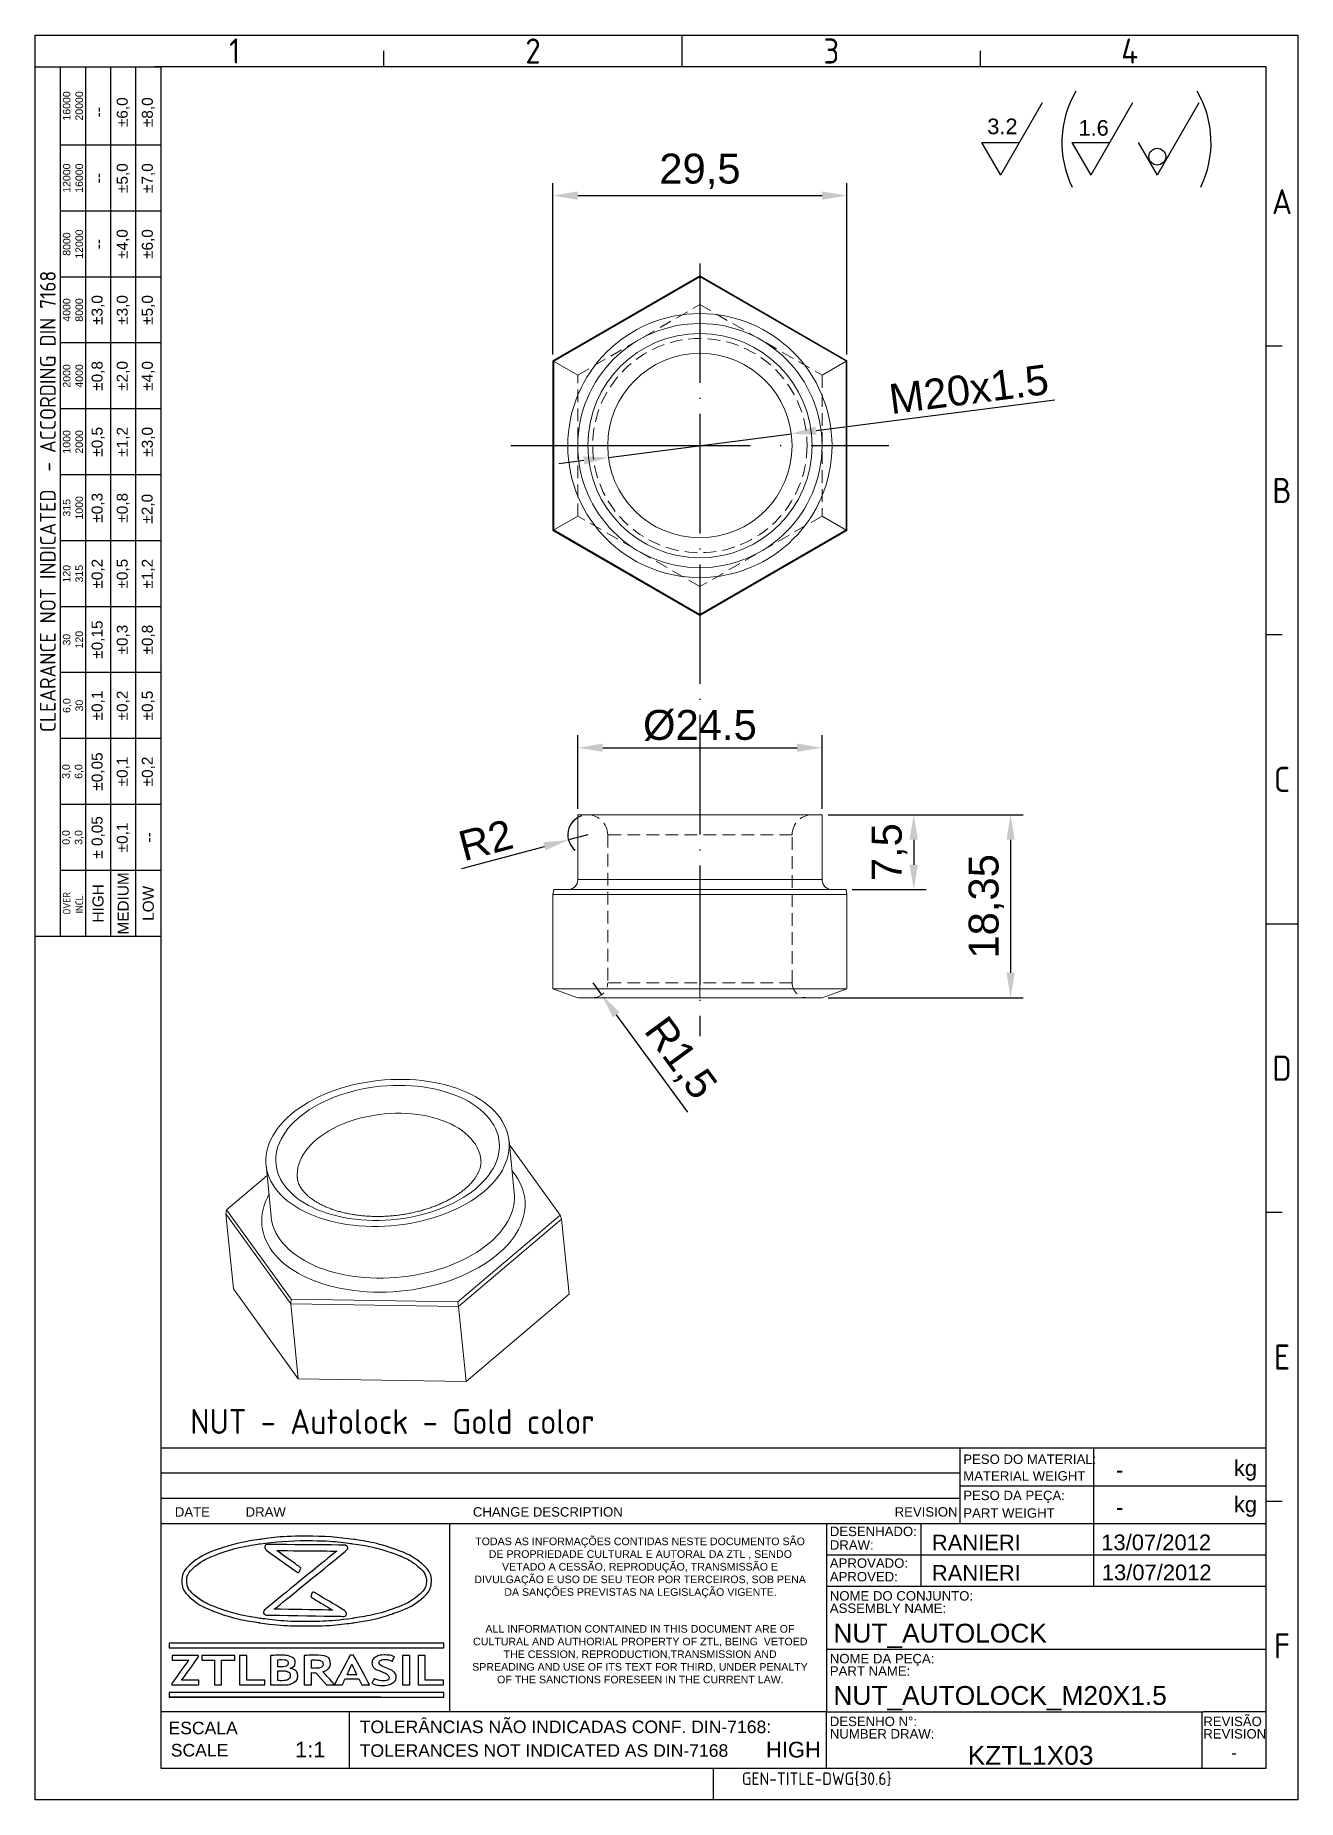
# Model space of a CAD drawing. Header units: millimetres. Extents: x 4860 to 4986, y 1327 to 1504.
import ezdxf
from ezdxf.enums import TextEntityAlignment as Align

# ---------------------------------------------------------------- set-up
doc = ezdxf.new("R2010")
doc.units = ezdxf.units.MM
for name, pattern in [('ACAD_ISO02W100', [15, 12, -3]), ('ACAD_ISO04W100', [30, 24, -3, 0, -3]), ('HIDDEN', [1.905, 1.27, -0.635])]:
    doc.linetypes.add(name, pattern=pattern)
for name, color, linetype, lineweight in [('AM_4', 1, 'ACAD_ISO04W100', 25), ('AM_5', 3, 'Continuous', 25), ('AM_8', 40, 'ACAD_ISO02W100', 35)]:
    doc.layers.add(name, color=color, linetype=linetype, lineweight=lineweight)
doc.layers.add('Camada 1', color=7, linetype='Continuous')
doc.styles.add('ACISOTS', font='isocp.shx', dxfattribs={"height": 1})
doc.styles.get("Standard").update_dxf_attribs({"font": 'arial.ttf'})
doc.dimstyles.new('ISO-25', dxfattribs={"dimtxt": 3, "dimasz": 2.5, "dimexe": 1.25, "dimexo": 0.625, "dimtad": 1, "dimtxsty": 'Standard', "dimcen": 2.5, "dimadec": 0, "dimazin": 0, "dimtfac": 1, "dimtmove": 0, "dimatfit": 3, "dimfxl": 1, "dimarcsym": 0})

msp = doc.modelspace()

# ---------------------------------------------------------------- texts
at = {"color": 135, "lineweight": 25, "style": 'ACISOTS'}
for s, p in [('1', (4879.584, 1502.891)), ('2', (4909.509, 1502.891)), ('3', (4939.434, 1502.891)), ('4', (4969.359, 1502.891)), ('A', (4984.637, 1487.771)), ('B', (4984.637, 1458.791)), ('C', (4984.637, 1429.811)), ('D', (4984.637, 1400.831)), ('E', (4984.637, 1371.851)), ('F', (4984.637, 1342.871))]:
    msp.add_text(s, height=2.52, dxfattribs=at).set_placement(p, align=Align.MIDDLE)
for s, height, p in [('PESO DO MATERIAL:', 0.945, (4952.665, 1361.127)), ('kg', 1.575, (4979.806, 1359.919)), ('MATERIAL WEIGHT', 0.945, (4952.665, 1359.453)), ('PESO DA PEÇA:', 0.945, (4952.665, 1357.495)), ('kg', 1.575, (4979.806, 1356.285)), ('DATE', 0.945, (4873.577, 1355.842)), ('DRAW', 0.945, (4880.677, 1355.842)), ('CHANGE DESCRIPTION', 0.945, (4903.478, 1355.842)), ('REVISION', 0.945, (4945.782, 1355.842)), ('PART WEIGHT', 0.945, (4952.665, 1355.732)), ('DESENHADO:', 0.945, (4939.279, 1353.884)), ('DRAW:', 0.945, (4939.279, 1352.524)), ('APROVADO:', 0.945, (4939.279, 1350.701)), ('APROVED:', 0.945, (4939.279, 1349.342)), ('NOME DO CONJUNTO:', 0.945, (4939.279, 1347.419)), ('ASSEMBLY NAME:', 0.945, (4939.279, 1346.175)), ('NOME DA PEÇA:', 0.945, (4939.279, 1341.119)), ('PART NAME:', 0.945, (4939.279, 1339.875)), ('ESCALA', 1.26, (4872.945, 1333.999)), ('TOLERÂNCIAS NÃO INDICADAS CONF. DIN-7168:', 1.26, (4892.125, 1334.116)), ('DESENHO N%%d:', 0.945, (4939.279, 1334.819)), ('REVISÃO', 0.945, (4976.747, 1334.819)), ('SCALE', 1.26, (4873.173, 1331.773)), ('NUMBER DRAW:', 0.945, (4939.279, 1333.575)), ('REVISION', 0.945, (4976.747, 1333.575)), ('TOLERANCES NOT INDICATED AS DIN-7168', 1.26, (4892.125, 1331.738))]:
    msp.add_text(s, height=height).set_placement(p)
at = {"color": 135, "lineweight": 25, "attachment_point": 5, "rotation": 90}
for s, insert, char_height, width in [('16000\\P20000', (4863.362, 1497.378), 0.756, 7.875), ('±6,0', (4868.402, 1496.748), 1.1025, 6.615), ('±8,0', (4870.922, 1496.748), 1.1025, 6.615), ('--', (4865.882, 1496.748), 1.1025, 6.615), ('12000\\P16000', (4863.362, 1490.133), 0.756, 6.615), ('±5,0', (4868.402, 1490.133), 1.1025, 6.615), ('±7,0', (4870.922, 1490.133), 1.1025, 6.615), ('--', (4865.882, 1490.133), 1.1025, 6.615), ('8000\\P12000', (4863.362, 1483.518), 0.756, 6.615), ('--', (4865.882, 1483.518), 1.1025, 6.615), ('±4,0', (4868.402, 1483.518), 1.1025, 6.615), ('±6,0', (4870.922, 1483.518), 1.1025, 6.615), ('{\\Fisocp.shx|c0;CLEARANCE NOT INDICATED  - ACCORDING DIN 7168}', (4860.842, 1457.688), 1.575, 87.255), ('±3,0', (4865.882, 1476.903), 1.1025, 6.615), ('±3,0', (4868.402, 1476.903), 1.1025, 6.615), ('±5,0', (4870.922, 1476.903), 1.1025, 6.615), ('4000\\P8000', (4863.362, 1476.903), 0.756, 6.615), ('2000\\P4000', (4863.362, 1470.288), 0.756, 6.615), ('±0,8', (4865.882, 1470.288), 1.1025, 6.615), ('±2,0', (4868.402, 1470.288), 1.1025, 6.615), ('±4,0', (4870.922, 1470.288), 1.1025, 6.615), ('1000\\P2000', (4863.362, 1463.673), 0.756, 6.615), ('±0,5', (4865.882, 1463.673), 1.1025, 6.615), ('±1,2', (4868.402, 1463.673), 1.1025, 6.615), ('±3,0', (4870.922, 1463.673), 1.1025, 6.615), ('315\\P1000', (4863.362, 1457.058), 0.756, 6.615), ('±0,3', (4865.882, 1457.058), 1.1025, 6.615), ('±0,8', (4868.402, 1457.058), 1.1025, 6.615), ('±2,0', (4870.901, 1456.959), 1.1025, 6.615), ('±0,2', (4865.882, 1450.443), 1.1025, 6.615), ('±0,5', (4868.402, 1450.443), 1.1025, 6.615), ('±1,2', (4870.922, 1450.443), 1.1025, 6.615), ('120\\P315', (4863.362, 1450.443), 0.756, 6.615), ('30\\P120', (4863.362, 1443.828), 0.756, 6.615), ('±0,15', (4865.882, 1443.828), 1.1025, 6.615), ('±0,3', (4868.402, 1443.828), 1.1025, 6.615), ('±0,8', (4870.922, 1443.828), 1.1025, 6.615), ('6,0\\P30', (4863.362, 1437.213), 0.756, 6.615), ('±0,1', (4865.882, 1437.213), 1.1025, 6.615), ('±0,2', (4868.402, 1437.213), 1.1025, 6.615), ('±0,5', (4870.922, 1437.213), 1.1025, 6.615), ('±0,05', (4865.882, 1430.598), 1.1025, 6.615), ('3,0\\P6,0', (4863.362, 1430.598), 0.756, 6.615), ('±0,1', (4868.402, 1430.598), 1.1025, 6.615), ('±0,2', (4870.922, 1430.598), 1.1025, 6.615), ('± 0,05', (4865.882, 1423.983), 1.1025, 6.615), ('\\pt4.79529;±0,1', (4868.402, 1423.983), 1.1025, 6.615), ('0,0\\P3,0', (4863.362, 1423.983), 0.756, 6.615), ('--', (4870.922, 1423.983), 1.1025, 6.615), ('MEDIUM', (4868.402, 1417.368), 1.1025, 6.615), ('{\\Fisocp.shx|c0;OVER\\PINCL.}', (4863.362, 1417.368), 0.756, 6.615), ('HIGH', (4865.882, 1417.368), 1.1025, 6.615), ('LOW', (4870.922, 1417.368), 1.1025, 6.615)]:
    msp.add_mtext(s, dxfattribs=dict(at, insert=insert, char_height=char_height, width=width))
at = {"linetype": 'Continuous', "char_height": 0.7623, "attachment_point": 1}
for s, insert in [('\\pi0.36201;TODAS AS INFORMAÇÕES CONTIDAS NESTE DOCUMENTO SÃO \\P\\pi1.7205;DE PROPRIEDADE CULTURAL E AUTORAL DA ZTL , SENDO \\P\\pi3.0475;VETADO A CESSÃO, REPRODUÇÃO, TRANSMISSÃO E \\P\\pi0.27543;DIVULGAÇÃO E USO DE SEU TEOR POR TERCEIROS, SOB PENA \\P\\pi3.2802;DA SANÇÕES PREVISTAS NA LEGISLAÇÃO VIGENTE.', (4903.347, 1353.737)), ('\\pi1.3861;ALL INFORMATION CONTAINED IN THIS DOCUMENT ARE OF \\P\\pi0.14284;CULTURAL AND AUTHORIAL PROPERTY OF ZTL, BEING  VETOED \\P\\pi3.2066;THE CESSION, REPRODUCTION,TRANSMISSION AND \\P\\pi0.05756;SPREADING AND USE OF ITS TEXT FOR THIRD, UNDER PENALTY \\P\\pi2.5577;OF THE SANCTIONS FORESEEN IN THE CURRENT LAW.', (4903.347, 1344.959))]:
    msp.add_mtext_dynamic_manual_height_columns(s, width=33.72652, gutter_width=12.5, heights=[0], dxfattribs=dict(at, insert=insert))
for p in [(4967.98, 1360.528), (4967.98, 1356.78)]:
    msp.add_attdef('-', text='', height=1.575).set_placement(p, align=Align.MIDDLE_LEFT)
for tag, p, height in [('RANIERI', (4949.516, 1352.45), 1.575), ('13/07/2012', (4966.511, 1352.468), 1.575), ('RANIERI', (4949.515, 1349.402), 1.575), ('13/07/2012', (4966.562, 1349.454), 1.575), ('NUT_AUTOLOCK', (4939.635, 1343.201), 1.89), ('NUT_AUTOLOCK_M20X1.5', (4939.635, 1336.949), 1.89), ('KZTL1X03', (4953.108, 1330.945), 1.89)]:
    msp.add_attdef(tag, p, '', height=height)
for tag, height, p in [('1:1', 1.575, (4887.161, 1332.462)), ('HIGH', 1.575, (4935.628, 1332.462)), ('-', 1.232, (4979.823, 1332.154))]:
    msp.add_attdef(tag, text='', height=height).set_placement(p, align=Align.MIDDLE_CENTER)
at = {"color": 135, "style": 'ACISOTS'}
msp.add_attdef('GEN-TITLE-DWG{30.6}', (4930.459, 1328.914), '', height=1.26, dxfattribs=at)
at = {"layer": 'AM_4', "insert": (4875.127, 1366.632), "char_height": 2.5, "attachment_point": 1}
msp.add_mtext_dynamic_manual_height_columns('{\\Fisocp|c0;\\C7;NUT - Autolock - Gold color}', width=54.35161, gutter_width=12.5, heights=[0], dxfattribs=at)
at = {"layer": 'AM_5', "char_height": 1.5665, "attachment_point": 1}
for s, insert in [('3.2', (4955.069, 1496.11)), ('1.6', (4964.219, 1495.959))]:
    msp.add_mtext_dynamic_manual_height_columns(s, width=18.23779, gutter_width=12.5, heights=[0], dxfattribs=dict(at, insert=insert))

# ---------------------------------------------------------------- blocks, each defined once
blk = doc.blocks.new('*D36')
at = {"layer": 'AM_5', "color": 0, "lineweight": -2, "transparency": 16777216}
for p, q in [((4961.85, 1467.87), (4937.9, 1464.79)), ((4917.07, 1462.12), (4935.42, 1464.48)), ((4914.59, 1461.8), (4912.11, 1461.48))]:
    blk.add_line(p, q, dxfattribs=at)
at = {"layer": 'AM_5', "color": 0, "transparency": 16777216}
for points in [[(4937.85, 1465.21), (4937.95, 1464.38), (4935.42, 1464.48)], [(4914.54, 1462.21), (4914.65, 1461.39), (4917.07, 1462.12)]]:
    blk.add_solid(points, dxfattribs=at)
at = {"layer": 'Defpoints', "color": 0, "transparency": 16777216}
for p in [(4935.42, 1464.48), (4917.07, 1462.12)]:
    blk.add_point(p, dxfattribs=at)
at = {"layer": 'AM_5', "color": 0, "transparency": 16777216, "insert": (4953.22, 1468.94), "char_height": 3, "attachment_point": 5, "rotation": 7.3165}
blk.add_mtext('M20x1.5', dxfattribs=at)
blk = doc.blocks.new('*D37')
at = {"layer": 'AM_5', "color": 0, "lineweight": -2, "transparency": 16777216}
for p, q in [((4911.5, 1472.44), (4911.5, 1489.63)), ((4941, 1472.44), (4941, 1489.63)), ((4914, 1488.38), (4938.5, 1488.38))]:
    blk.add_line(p, q, dxfattribs=at)
at = {"layer": 'AM_5', "color": 0, "transparency": 16777216}
for points in [[(4914, 1488.8), (4914, 1487.96), (4911.5, 1488.38)], [(4938.5, 1488.8), (4938.5, 1487.96), (4941, 1488.38)]]:
    blk.add_solid(points, dxfattribs=at)
at = {"layer": 'Defpoints', "color": 0, "transparency": 16777216}
for p in [(4941, 1488.38), (4911.5, 1471.81), (4941, 1471.81)]:
    blk.add_point(p, dxfattribs=at)
at = {"layer": 'AM_5', "color": 0, "transparency": 16777216, "insert": (4926.25, 1490.81), "char_height": 3, "attachment_point": 5}
blk.add_mtext('29,5', dxfattribs=at)
blk = doc.blocks.new('*D38')
at = {"layer": 'AM_5', "color": 0, "lineweight": -2, "transparency": 16777216}
for p, q in [((4914, 1426.87), (4914, 1434.23)), ((4938.5, 1426.87), (4938.5, 1434.23)), ((4916.5, 1432.98), (4936, 1432.98))]:
    blk.add_line(p, q, dxfattribs=at)
at = {"layer": 'AM_5', "color": 0, "transparency": 16777216}
for points in [[(4916.5, 1433.4), (4916.5, 1432.57), (4914, 1432.98)], [(4936, 1433.4), (4936, 1432.57), (4938.5, 1432.98)]]:
    blk.add_solid(points, dxfattribs=at)
at = {"layer": 'Defpoints', "color": 0, "transparency": 16777216}
for p in [(4938.5, 1432.98), (4914, 1426.25), (4938.5, 1426.25)]:
    blk.add_point(p, dxfattribs=at)
at = {"layer": 'AM_5', "color": 0, "transparency": 16777216, "insert": (4926.25, 1435.22), "char_height": 3, "attachment_point": 5}
blk.add_mtext('%%c24.5', dxfattribs=at)
blk = doc.blocks.new('*D39')
at = {"layer": 'AM_5', "color": 0, "lineweight": -2, "transparency": 16777216}
for p, q in [((4939.12, 1426.25), (4948.95, 1426.25)), ((4947.7, 1423.75), (4947.7, 1421.25)), ((4941.53, 1418.75), (4948.95, 1418.75))]:
    blk.add_line(p, q, dxfattribs=at)
at = {"layer": 'AM_5', "color": 0, "transparency": 16777216}
for points in [[(4947.28, 1423.75), (4948.11, 1423.75), (4947.7, 1426.25)], [(4947.28, 1421.25), (4948.11, 1421.25), (4947.7, 1418.75)]]:
    blk.add_solid(points, dxfattribs=at)
at = {"layer": 'Defpoints', "color": 0, "transparency": 16777216}
for p in [(4938.5, 1426.25), (4940.91, 1418.75), (4947.7, 1418.75)]:
    blk.add_point(p, dxfattribs=at)
at = {"layer": 'AM_5', "color": 0, "transparency": 16777216, "insert": (4945.27, 1422.5), "char_height": 3, "attachment_point": 5, "rotation": 90}
blk.add_mtext('7,5', dxfattribs=at)
blk = doc.blocks.new('*D40')
at = {"layer": 'AM_5', "color": 0, "lineweight": -2, "transparency": 16777216}
for p, q in [((4939.12, 1426.25), (4958.66, 1426.25)), ((4957.41, 1423.75), (4957.41, 1410.4)), ((4939.12, 1407.9), (4958.66, 1407.9))]:
    blk.add_line(p, q, dxfattribs=at)
at = {"layer": 'AM_5', "color": 0, "transparency": 16777216}
for points in [[(4957, 1423.75), (4957.83, 1423.75), (4957.41, 1426.25)], [(4957, 1410.4), (4957.83, 1410.4), (4957.41, 1407.9)]]:
    blk.add_solid(points, dxfattribs=at)
at = {"layer": 'Defpoints', "color": 0, "transparency": 16777216}
for p in [(4938.5, 1426.25), (4938.5, 1407.9), (4957.41, 1407.9)]:
    blk.add_point(p, dxfattribs=at)
at = {"layer": 'AM_5', "color": 0, "transparency": 16777216, "insert": (4954.98, 1417.07), "char_height": 3, "attachment_point": 5, "rotation": 90}
blk.add_mtext('18,35', dxfattribs=at)
blk = doc.blocks.new('*D41')
at = {"layer": 'AM_5', "color": 0, "lineweight": -2, "transparency": 16777216}
for p, q in [((4915, 1424.25), (4913.07, 1423.73)), ((4902.38, 1420.88), (4910.65, 1423.09))]:
    blk.add_line(p, q, dxfattribs=at)
blk.add_arc((4915, 1424.25), 2, 107.9049, 230.764, dxfattribs=at)
at = {"layer": 'AM_5', "color": 0, "transparency": 16777216}
blk.add_solid([(4910.54, 1423.49), (4910.76, 1422.69), (4913.07, 1423.73)], dxfattribs=at)
at = {"layer": 'Defpoints', "color": 0, "transparency": 16777216}
for p in [(4913.07, 1423.73), (4915, 1424.25)]:
    blk.add_point(p, dxfattribs=at)
at = {"layer": 'AM_5', "color": 0, "transparency": 16777216, "insert": (4904.76, 1423.72), "char_height": 3, "attachment_point": 5, "rotation": 14.9541}
blk.add_mtext('R2', dxfattribs=at)
blk = doc.blocks.new('*D42')
at = {"layer": 'AM_5', "color": 0, "lineweight": -2, "transparency": 16777216}
for p, q in [((4915.5, 1409.4), (4916.39, 1408.19)), ((4925.03, 1396.42), (4917.87, 1406.18))]:
    blk.add_line(p, q, dxfattribs=at)
at = {"layer": 'AM_5', "color": 0, "transparency": 16777216}
blk.add_solid([(4918.2, 1406.42), (4917.53, 1405.93), (4916.39, 1408.19)], dxfattribs=at)
at = {"layer": 'Defpoints', "color": 0, "transparency": 16777216}
for p in [(4915.5, 1409.4), (4916.39, 1408.19)]:
    blk.add_point(p, dxfattribs=at)
at = {"layer": 'AM_5', "color": 0, "transparency": 16777216, "insert": (4924.15, 1401.73), "char_height": 3, "attachment_point": 5, "rotation": 306.3038}
blk.add_mtext('R1,5', dxfattribs=at)

# ---------------------------------------------------------------- dimensions: what is measured, and where the dimension line sits
at = {"layer": 'AM_5'}
dim = msp.add_linear_dim(base=(4940.998, 1488.379), p1=(4911.498, 1471.813), p2=(4940.998, 1471.813), dimstyle='ISO-25', dxfattribs=at)
dim.commit()
dim.dimension.update_dxf_attribs({"geometry": '*D37', "text_midpoint": (4926.248, 1490.807)})
dim = msp.add_diameter_dim_2p(p1=(4917.073, 1462.119), p2=(4935.422, 1464.475), text='M20x1.5', dimstyle='ISO-25', dxfattribs=at)
dim.commit()
dim.dimension.update_dxf_attribs({"geometry": '*D36', "text_midpoint": (4953.499, 1466.796), "dimtype": 163})
dim = msp.add_linear_dim(base=(4938.498, 1432.984), p1=(4913.998, 1426.25), p2=(4938.498, 1426.25), text='%%c24.5', dimstyle='ISO-25', dxfattribs=at)
dim.commit()
dim.dimension.update_dxf_attribs({"geometry": '*D38', "text_midpoint": (4926.248, 1435.225)})
for center, mpoint, picture, middle in [((4914.998, 1424.25), (4913.065, 1423.734), '*D41', (4904.759, 1423.721)), ((4915.498, 1409.4), (4916.386, 1408.191), '*D42', (4924.146, 1401.729))]:
    dim = msp.add_radius_dim(center=center, mpoint=mpoint, dimstyle='ISO-25', dxfattribs=at)
    dim.commit()
    dim.dimension.update_dxf_attribs({"geometry": picture, "text_midpoint": middle})
for base, p2, picture, middle in [((4947.696, 1418.75), (4940.909, 1418.75), '*D39', (4945.274, 1422.5)), ((4957.413, 1407.9), (4938.498, 1407.9), '*D40', (4954.985, 1417.075))]:
    dim = msp.add_linear_dim(base=base, p1=(4938.498, 1426.25), p2=p2, angle=90, dimstyle='ISO-25', dxfattribs=at)
    dim.commit()
    dim.dimension.update_dxf_attribs({"geometry": picture, "text_midpoint": middle})

# ---------------------------------------------------------------- linework, layer by layer
at = {"color": 135, "lineweight": 25}
for p, q in [((4859.582, 1327.436), (4859.582, 1504.466)), ((4859.582, 1504.466), (4986.212, 1504.466)), ((4924.472, 1501.316), (4924.472, 1504.466)), ((4986.212, 1504.466), (4986.212, 1327.436)), ((4862.102, 1414.061), (4862.102, 1501.316)), ((4864.622, 1501.316), (4864.622, 1414.061)), ((4867.142, 1501.316), (4867.142, 1414.061)), ((4869.662, 1414.061), (4869.662, 1501.316)), ((4894.547, 1501.316), (4894.547, 1502.891)), ((4954.397, 1501.316), (4954.397, 1502.891)), ((4872.182, 1493.441), (4862.102, 1493.441)), ((4872.182, 1486.826), (4862.102, 1486.826)), ((4872.182, 1480.211), (4862.102, 1480.211)), ((4872.182, 1473.596), (4862.102, 1473.596)), ((4984.637, 1473.281), (4983.062, 1473.281)), ((4872.182, 1466.981), (4862.102, 1466.981)), ((4872.182, 1460.366), (4862.102, 1460.366)), ((4872.182, 1453.751), (4862.102, 1453.751)), ((4872.182, 1447.136), (4862.102, 1447.136)), ((4984.637, 1444.301), (4983.062, 1444.301)), ((4872.182, 1440.521), (4862.102, 1440.521)), ((4872.182, 1433.906), (4862.102, 1433.906)), ((4872.182, 1427.291), (4862.102, 1427.291)), ((4872.182, 1420.676), (4862.102, 1420.676)), ((4983.062, 1415.321), (4986.212, 1415.321)), ((4984.637, 1386.341), (4983.062, 1386.341)), ((4984.637, 1357.361), (4983.062, 1357.361)), ((4927.622, 1327.436), (4927.622, 1330.586)), ((4986.212, 1327.436), (4859.582, 1327.436))]:
    msp.add_line(p, q, dxfattribs=at)
for p, q in [((4983.062, 1501.316), (4871.552, 1501.316)), ((4872.182, 1501.316), (4872.182, 1330.586)), ((4983.062, 1330.586), (4983.062, 1501.316)), ((4872.182, 1362.716), (4872.182, 1330.586)), ((4983.062, 1362.716), (4872.182, 1362.716)), ((4952.348, 1355.156), (4952.348, 1362.716)), ((4965.737, 1362.716), (4965.737, 1358.936)), ((4983.062, 1330.586), (4983.062, 1362.716)), ((4952.348, 1360.196), (4872.182, 1360.196)), ((4952.348, 1358.936), (4983.062, 1358.936)), ((4965.737, 1358.936), (4965.737, 1355.156)), ((4872.182, 1357.676), (4952.348, 1357.676)), ((4872.182, 1355.156), (4938.962, 1355.156)), ((4901.12, 1355.156), (4901.12, 1336.256)), ((4938.962, 1355.156), (4938.962, 1343.186)), ((4938.962, 1355.156), (4983.062, 1355.156)), ((4948.412, 1355.156), (4948.412, 1348.856)), ((4965.737, 1355.156), (4965.737, 1348.856)), ((4938.962, 1352.006), (4983.062, 1352.006)), ((4938.962, 1348.856), (4983.062, 1348.856)), ((4938.962, 1343.186), (4938.962, 1336.256)), ((4938.962, 1342.556), (4983.062, 1342.556)), ((4938.962, 1336.256), (4872.182, 1336.256)), ((4891.082, 1336.256), (4891.082, 1330.586)), ((4938.962, 1330.586), (4938.962, 1336.256)), ((4938.962, 1336.256), (4976.762, 1336.256)), ((4976.607, 1336.256), (4976.607, 1330.586)), ((4983.062, 1336.256), (4976.762, 1336.256)), ((4872.182, 1330.586), (4983.062, 1330.586)), ((4872.182, 1330.586), (4983.062, 1330.586))]:
    msp.add_line(p, q)
at = {"color": 7, "linetype": 'Continuous', "lineweight": 15}
for p, q in [((4911.498, 1471.813), (4926.248, 1480.329)), ((4926.248, 1480.227), (4911.586, 1471.762)), ((4926.248, 1477.443), (4926.248, 1480.329)), ((4926.248, 1480.329), (4940.998, 1471.813)), ((4940.909, 1471.762), (4926.248, 1480.227)), ((4911.498, 1471.813), (4913.998, 1470.37)), ((4911.498, 1454.782), (4911.498, 1471.813)), ((4911.586, 1471.762), (4911.586, 1454.832)), ((4938.498, 1470.37), (4940.998, 1471.813)), ((4940.909, 1454.832), (4940.909, 1471.762)), ((4940.998, 1471.813), (4940.998, 1454.782)), ((4911.498, 1454.782), (4913.998, 1456.225)), ((4938.498, 1456.225), (4940.998, 1454.782)), ((4926.248, 1446.266), (4911.498, 1454.782)), ((4911.586, 1454.832), (4926.248, 1446.367)), ((4926.248, 1446.367), (4940.909, 1454.832)), ((4940.998, 1454.782), (4926.248, 1446.266)), ((4926.248, 1446.266), (4926.248, 1449.152)), ((4913.998, 1426.25), (4913.998, 1419.75)), ((4913.998, 1426.25), (4938.498, 1426.25)), ((4938.498, 1419.75), (4938.498, 1426.25)), ((4911.498, 1418.25), (4911.586, 1418.75)), ((4911.498, 1418.25), (4940.998, 1418.25)), ((4911.498, 1408.81), (4911.498, 1418.25)), ((4911.586, 1418.75), (4940.909, 1418.75)), ((4926.248, 1407.9), (4926.248, 1418.75)), ((4940.909, 1418.75), (4940.998, 1418.25)), ((4940.998, 1408.81), (4940.998, 1418.25)), ((4911.498, 1408.81), (4940.998, 1408.81)), ((4911.498, 1408.81), (4913.998, 1407.9)), ((4913.998, 1407.9), (4938.498, 1407.9)), ((4938.498, 1407.9), (4940.998, 1408.81)), ((4907.619, 1388.34), (4907.109, 1393.528)), ((4912.24, 1386.077), (4907.147, 1393.139)), ((4882.833, 1390.049), (4878.772, 1386.61)), ((4882.727, 1391.132), (4883.236, 1385.944)), ((4878.772, 1386.61), (4878.71, 1386.213)), ((4885.214, 1377.195), (4878.71, 1386.213)), ((4879.451, 1378.678), (4878.71, 1386.213)), ((4878.772, 1386.61), (4885.236, 1377.646)), ((4901.971, 1377.38), (4912.24, 1386.077)), ((4912.38, 1385.677), (4902.049, 1376.927)), ((4912.38, 1385.677), (4912.24, 1386.077)), ((4913.121, 1378.142), (4912.38, 1385.677)), ((4879.451, 1378.678), (4885.954, 1369.661)), ((4885.236, 1377.646), (4885.214, 1377.195)), ((4885.236, 1377.646), (4901.971, 1377.38)), ((4901.971, 1377.38), (4902.049, 1376.927)), ((4902.789, 1369.393), (4913.121, 1378.142)), ((4902.049, 1376.927), (4885.214, 1377.195)), ((4885.954, 1369.661), (4885.214, 1377.195)), ((4902.789, 1369.393), (4902.049, 1376.927)), ((4885.954, 1369.661), (4902.789, 1369.393))]:
    msp.add_line(p, q, dxfattribs=at)
at = {"color": 7, "linetype": 'HIDDEN', "lineweight": 0}
for p, q in [((4913.998, 1470.37), (4926.248, 1477.443)), ((4926.248, 1477.443), (4938.498, 1470.37)), ((4913.998, 1456.225), (4913.998, 1470.37)), ((4938.498, 1470.37), (4938.498, 1456.225)), ((4926.248, 1449.152), (4913.998, 1456.225)), ((4938.498, 1456.225), (4926.248, 1449.152)), ((4935.498, 1424.25), (4916.998, 1424.25)), ((4916.998, 1424.25), (4916.998, 1409.4)), ((4935.498, 1409.4), (4935.498, 1424.25)), ((4935.498, 1409.4), (4916.998, 1409.4))]:
    msp.add_line(p, q, dxfattribs=at)
at = {"color": 8, "linetype": 'Continuous', "lineweight": 15}
msp.add_line((4913.998, 1419.75), (4938.498, 1419.75), dxfattribs=at)
at = {"color": 135, "lineweight": 25}
msp.add_lwpolyline([(4872.182, 1501.316), (4872.182, 1414.061), (4859.582, 1414.061), (4859.582, 1501.316)], close=True, dxfattribs=at)
at = {"color": 7, "linetype": 'Continuous', "lineweight": 15, "flags": 128}
for points in [[(4896.508, 1399.708), (4895.872, 1399.708), (4895.233, 1399.687), (4894.594, 1399.647), (4893.955, 1399.586), (4893.319, 1399.506), (4892.688, 1399.406), (4892.063, 1399.287), (4891.445, 1399.148), (4890.837, 1398.991), (4890.24, 1398.816), (4889.656, 1398.622), (4889.087, 1398.412), (4888.533, 1398.185), (4887.997, 1397.942), (4887.48, 1397.683), (4886.983, 1397.41), (4886.508, 1397.123), (4886.056, 1396.822), (4885.629, 1396.51), (4885.227, 1396.186), (4884.851, 1395.851), (4884.503, 1395.507), (4884.183, 1395.154), (4883.893, 1394.793), (4883.634, 1394.425), (4883.405, 1394.052), (4883.207, 1393.674), (4883.042, 1393.293), (4882.909, 1392.908), (4882.809, 1392.522), (4882.743, 1392.136), (4882.71, 1391.75), (4882.71, 1391.366), (4882.744, 1390.984), (4882.811, 1390.606), (4882.911, 1390.233), (4883.044, 1389.866), (4883.21, 1389.505), (4883.408, 1389.152), (4883.637, 1388.808), (4883.897, 1388.473), (4884.188, 1388.149), (4884.507, 1387.837), (4884.856, 1387.536), (4885.232, 1387.249), (4885.634, 1386.976), (4886.062, 1386.717), (4886.515, 1386.474), (4886.99, 1386.247), (4887.487, 1386.037), (4888.004, 1385.844), (4888.541, 1385.668), (4889.095, 1385.511), (4889.664, 1385.373), (4890.248, 1385.253), (4890.845, 1385.153), (4891.454, 1385.073), (4892.071, 1385.012), (4892.697, 1384.972), (4893.328, 1384.952), (4893.964, 1384.952), (4894.603, 1384.972), (4895.242, 1385.013), (4895.88, 1385.073), (4896.516, 1385.153), (4897.148, 1385.253), (4897.773, 1385.373), (4898.391, 1385.511), (4898.999, 1385.669), (4899.595, 1385.844), (4900.179, 1386.037), (4900.749, 1386.248), (4901.302, 1386.475), (4901.839, 1386.718), (4902.356, 1386.977), (4902.852, 1387.25), (4903.327, 1387.537), (4903.779, 1387.837), (4904.207, 1388.15), (4904.609, 1388.474), (4904.985, 1388.809), (4905.333, 1389.153), (4905.652, 1389.506), (4905.942, 1389.867), (4906.202, 1390.234), (4906.431, 1390.607), (4906.628, 1390.985), (4906.794, 1391.367), (4906.926, 1391.751), (4907.026, 1392.137), (4907.093, 1392.523), (4907.126, 1392.909), (4907.126, 1393.294), (4907.092, 1393.675), (4907.025, 1394.053), (4906.925, 1394.426), (4906.792, 1394.794), (4906.626, 1395.155), (4906.428, 1395.507), (4906.199, 1395.852), (4905.939, 1396.186), (4905.648, 1396.51), (4905.328, 1396.823), (4904.98, 1397.123), (4904.604, 1397.41), (4904.201, 1397.684), (4903.773, 1397.942), (4903.321, 1398.185), (4902.846, 1398.412), (4902.349, 1398.623), (4901.831, 1398.816), (4901.295, 1398.991), (4900.741, 1399.148), (4900.171, 1399.287), (4899.587, 1399.406), (4898.99, 1399.506), (4898.382, 1399.587), (4897.764, 1399.647), (4897.139, 1399.687), (4896.508, 1399.708)], [(4893.458, 1385.554), (4892.853, 1385.574), (4892.254, 1385.614), (4891.663, 1385.674), (4891.082, 1385.754), (4890.512, 1385.853), (4889.955, 1385.972), (4889.413, 1386.11), (4888.888, 1386.266), (4888.381, 1386.441), (4887.893, 1386.633), (4887.426, 1386.842), (4886.981, 1387.067), (4886.56, 1387.308), (4886.164, 1387.564), (4885.795, 1387.834), (4885.452, 1388.118), (4885.138, 1388.414), (4884.852, 1388.722), (4884.597, 1389.041), (4884.373, 1389.37), (4884.18, 1389.707), (4884.019, 1390.052), (4883.891, 1390.404), (4883.796, 1390.762), (4883.733, 1391.125), (4883.705, 1391.491), (4883.709, 1391.859), (4883.747, 1392.229), (4883.819, 1392.599), (4883.923, 1392.969), (4884.061, 1393.336), (4884.231, 1393.701), (4884.432, 1394.061), (4884.665, 1394.416), (4884.929, 1394.766), (4885.222, 1395.107), (4885.545, 1395.441), (4885.895, 1395.765), (4886.272, 1396.079), (4886.675, 1396.382), (4887.103, 1396.672), (4887.554, 1396.95), (4888.027, 1397.214), (4888.52, 1397.463), (4889.033, 1397.697), (4889.563, 1397.915), (4890.109, 1398.117), (4890.669, 1398.301), (4891.243, 1398.467), (4891.827, 1398.615), (4892.42, 1398.744), (4893.021, 1398.854), (4893.627, 1398.945), (4894.238, 1399.015), (4894.85, 1399.066), (4895.463, 1399.097), (4896.073, 1399.108), (4896.681, 1399.098), (4897.283, 1399.068), (4897.878, 1399.018), (4898.465, 1398.948), (4899.04, 1398.858), (4899.604, 1398.749), (4900.153, 1398.621), (4900.687, 1398.474), (4901.204, 1398.308), (4901.702, 1398.125), (4902.179, 1397.925), (4902.635, 1397.707), (4903.068, 1397.474), (4903.477, 1397.225), (4903.86, 1396.962), (4904.216, 1396.685), (4904.545, 1396.395), (4904.844, 1396.092), (4905.115, 1395.779), (4905.354, 1395.455), (4905.563, 1395.122), (4905.74, 1394.781), (4905.885, 1394.432), (4905.996, 1394.077), (4906.075, 1393.717), (4906.121, 1393.352), (4906.133, 1392.985), (4906.111, 1392.616), (4906.057, 1392.245), (4905.969, 1391.875), (4905.848, 1391.507), (4905.694, 1391.141), (4905.508, 1390.778), (4905.291, 1390.42), (4905.042, 1390.068), (4904.764, 1389.722), (4904.456, 1389.384), (4904.119, 1389.055), (4903.756, 1388.736), (4903.365, 1388.428), (4902.95, 1388.131), (4902.51, 1387.847), (4902.048, 1387.576), (4901.565, 1387.319), (4901.062, 1387.077), (4900.54, 1386.851), (4900.002, 1386.641), (4899.448, 1386.449), (4898.881, 1386.273), (4898.302, 1386.116), (4897.713, 1385.978), (4897.116, 1385.858), (4896.512, 1385.758), (4895.904, 1385.677), (4895.292, 1385.616), (4894.679, 1385.575), (4894.067, 1385.555), (4893.458, 1385.554)]]:
    msp.add_lwpolyline(points, dxfattribs=at)
at = {"color": 8, "linetype": 'Continuous', "lineweight": 15, "flags": 128}
for points in [[(4904.28, 1391.64), (4904.239, 1391.925), (4904.161, 1392.252), (4904.049, 1392.573), (4903.905, 1392.887), (4903.728, 1393.194), (4903.52, 1393.491), (4903.281, 1393.778), (4903.012, 1394.055), (4902.714, 1394.319), (4902.389, 1394.57), (4902.036, 1394.807), (4901.658, 1395.029), (4901.256, 1395.236), (4900.832, 1395.426), (4900.387, 1395.599), (4899.922, 1395.754), (4899.439, 1395.891), (4898.941, 1396.009), (4898.428, 1396.108), (4897.903, 1396.187), (4897.368, 1396.246), (4896.825, 1396.286), (4896.275, 1396.304), (4895.721, 1396.303), (4895.164, 1396.281), (4894.607, 1396.239), (4894.052, 1396.177), (4893.501, 1396.096), (4892.955, 1395.994), (4892.417, 1395.873), (4891.889, 1395.734), (4891.372, 1395.576), (4890.869, 1395.401), (4890.381, 1395.209), (4889.91, 1395), (4889.458, 1394.776), (4889.027, 1394.537), (4888.618, 1394.284), (4888.232, 1394.018), (4887.871, 1393.74), (4887.537, 1393.451), (4887.23, 1393.153), (4886.951, 1392.845), (4886.703, 1392.53), (4886.485, 1392.208), (4886.298, 1391.881), (4886.143, 1391.549), (4886.021, 1391.215), (4885.932, 1390.879), (4885.876, 1390.542), (4885.854, 1390.206), (4885.865, 1389.872), (4885.869, 1389.827)], [(4907.402, 1390.544), (4907.485, 1390.444), (4907.75, 1390.094), (4907.984, 1389.736), (4908.186, 1389.368), (4908.356, 1388.993), (4908.493, 1388.611), (4908.598, 1388.224), (4908.67, 1387.832), (4908.708, 1387.436), (4908.713, 1387.037), (4908.685, 1386.637), (4908.623, 1386.236), (4908.529, 1385.835), (4908.401, 1385.435), (4908.241, 1385.038), (4908.049, 1384.644), (4907.825, 1384.254), (4907.57, 1383.869), (4907.284, 1383.491), (4906.969, 1383.12), (4906.624, 1382.757), (4906.252, 1382.404), (4905.852, 1382.06), (4905.427, 1381.727), (4904.976, 1381.405), (4904.501, 1381.096), (4904.004, 1380.801), (4903.485, 1380.519), (4902.946, 1380.252), (4902.388, 1380.001), (4901.813, 1379.765), (4901.222, 1379.546), (4900.617, 1379.345), (4899.998, 1379.16), (4899.368, 1378.995), (4898.729, 1378.847), (4898.081, 1378.719), (4897.427, 1378.61), (4896.768, 1378.52), (4896.105, 1378.45), (4895.442, 1378.4), (4894.778, 1378.371), (4894.116, 1378.361), (4893.458, 1378.371), (4892.805, 1378.402), (4892.159, 1378.453), (4891.521, 1378.523), (4890.893, 1378.614), (4890.277, 1378.724), (4889.674, 1378.853), (4889.086, 1379.001), (4888.514, 1379.167), (4887.96, 1379.352), (4887.425, 1379.555), (4886.91, 1379.774), (4886.417, 1380.01), (4885.947, 1380.262), (4885.501, 1380.53), (4885.08, 1380.812), (4884.686, 1381.108), (4884.319, 1381.418), (4883.98, 1381.739), (4883.67, 1382.073), (4883.391, 1382.417), (4883.142, 1382.771), (4882.924, 1383.135), (4882.738, 1383.506), (4882.584, 1383.884), (4882.463, 1384.269), (4882.374, 1384.659), (4882.319, 1385.053), (4882.297, 1385.451), (4882.309, 1385.85), (4882.354, 1386.251), (4882.432, 1386.652), (4882.543, 1387.053), (4882.687, 1387.451), (4882.863, 1387.847), (4883.02, 1388.148)], [(4883.236, 1385.944), (4883.253, 1385.796), (4883.32, 1385.419), (4883.421, 1385.045), (4883.554, 1384.678), (4883.72, 1384.317), (4883.917, 1383.964), (4884.147, 1383.62), (4884.407, 1383.285), (4884.697, 1382.961), (4885.017, 1382.649), (4885.366, 1382.348), (4885.742, 1382.061), (4886.144, 1381.788), (4886.572, 1381.53), (4887.025, 1381.286), (4887.5, 1381.059), (4887.997, 1380.849), (4888.514, 1380.656), (4889.051, 1380.48), (4889.604, 1380.323), (4890.174, 1380.185), (4890.758, 1380.065), (4891.355, 1379.965), (4891.963, 1379.885), (4892.581, 1379.825), (4893.207, 1379.784), (4893.838, 1379.764), (4894.474, 1379.764), (4895.112, 1379.784), (4895.752, 1379.825), (4896.39, 1379.885), (4897.026, 1379.966), (4897.658, 1380.066), (4898.283, 1380.185), (4898.9, 1380.323), (4899.508, 1380.481), (4900.105, 1380.656), (4900.689, 1380.849), (4901.259, 1381.06), (4901.812, 1381.287), (4902.348, 1381.53), (4902.866, 1381.789), (4903.362, 1382.062), (4903.837, 1382.349), (4904.289, 1382.649), (4904.717, 1382.962), (4905.119, 1383.286), (4905.495, 1383.621), (4905.843, 1383.965), (4906.162, 1384.318), (4906.452, 1384.679), (4906.712, 1385.046), (4906.941, 1385.419), (4907.138, 1385.797), (4907.304, 1386.179), (4907.436, 1386.563), (4907.536, 1386.949), (4907.603, 1387.336), (4907.636, 1387.721), (4907.636, 1388.106), (4907.619, 1388.34)]]:
    msp.add_lwpolyline(points, dxfattribs=at)
at = {"color": 7, "linetype": 'Continuous', "lineweight": 15}
for radius in [13.25, 12.25, 11.25, 9.25]:
    msp.add_circle((4926.248, 1463.297), radius, dxfattribs=at)
at = {"color": 7, "linetype": 'HIDDEN', "lineweight": 0}
msp.add_circle((4926.248, 1463.297), 10.75, dxfattribs=at)
for centre, radius, start, end in [((4914.998, 1424.25), 2, 0, 90), ((4937.498, 1424.25), 2, 90, 180), ((4915.498, 1409.4), 1.5, 270, 0), ((4936.998, 1409.4), 1.5, 180, 270)]:
    msp.add_arc(centre, radius, start, end, dxfattribs=at)
at = {"color": 7, "linetype": 'Continuous', "lineweight": 15}
for centre, start, end in [((4912.998, 1419.75), 270, 0), ((4939.498, 1419.75), 180, 270)]:
    msp.add_arc(centre, 1, start, end, dxfattribs=at)
for points, knots in [([(4904.277, 1391.639), (4904.281, 1391.598), (4904.295, 1391.475), (4904.287, 1391.279), (4904.258, 1391.049), (4904.204, 1390.822), (4904.126, 1390.587), (4904.02, 1390.343), (4903.89, 1390.1), (4903.736, 1389.856), (4903.557, 1389.611), (4903.353, 1389.367), (4903.125, 1389.122), (4902.871, 1388.88), (4902.593, 1388.64), (4902.291, 1388.404), (4901.965, 1388.173), (4901.616, 1387.948), (4901.245, 1387.731), (4900.854, 1387.522), (4900.442, 1387.322), (4900.013, 1387.133), (4899.566, 1386.956), (4899.104, 1386.79), (4898.627, 1386.638), (4898.138, 1386.5), (4897.639, 1386.376), (4897.13, 1386.268), (4896.614, 1386.174), (4896.093, 1386.097), (4895.567, 1386.036), (4895.04, 1385.992), (4894.514, 1385.964), (4894.049, 1385.954), (4893.761, 1385.957), (4893.647, 1385.958)], [0, 0, 0, 0, 0.020422, 0.060759, 0.0951926, 0.1277683, 0.1623203, 0.1952388, 0.226962, 0.2578723, 0.2882408, 0.3182595, 0.3480645, 0.3777532, 0.4073945, 0.4370318, 0.4666933, 0.4964046, 0.5261817, 0.5560338, 0.5859647, 0.6159748, 0.6460611, 0.6762191, 0.7064425, 0.7367242, 0.767056, 0.7974297, 0.8278364, 0.858267, 0.8887126, 0.9191638, 0.9496101, 0.9800404, 1, 1, 1, 1]), ([(4893.647, 1385.958), (4893.557, 1385.96), (4893.295, 1385.965), (4892.864, 1385.987), (4892.357, 1386.028), (4891.86, 1386.086), (4891.374, 1386.159), (4890.902, 1386.247), (4890.444, 1386.35), (4890.002, 1386.467), (4889.578, 1386.596), (4889.173, 1386.739), (4888.789, 1386.892), (4888.426, 1387.056), (4888.086, 1387.228), (4887.769, 1387.409), (4887.477, 1387.597), (4887.21, 1387.79), (4886.967, 1387.987), (4886.75, 1388.187), (4886.558, 1388.389), (4886.39, 1388.592), (4886.246, 1388.796), (4886.125, 1389.001), (4886.025, 1389.208), (4885.949, 1389.42), (4885.894, 1389.626), (4885.878, 1389.763), (4885.871, 1389.828)], [0, 0, 0, 0, 0.0201175, 0.0590096, 0.0978488, 0.1366192, 0.1753102, 0.2139116, 0.2524144, 0.2908112, 0.3290966, 0.3672682, 0.4053274, 0.4432813, 0.4811439, 0.5189387, 0.556702, 0.594473, 0.6323124, 0.6703122, 0.7085979, 0.7473391, 0.7867638, 0.8271759, 0.8689769, 0.912678, 0.958857, 1, 1, 1, 1])]:
    msp.add_open_spline(points, degree=3, knots=knots, dxfattribs=at)
at = {"layer": 'AM_4', "ltscale": 0.5}
msp.add_line((4926.248, 1481.584), (4926.248, 1404.048), dxfattribs=at)
at = {"layer": 'AM_4'}
msp.add_line((4907.295, 1463.297), (4945.2, 1463.297), dxfattribs=at)
at = {"layer": 'AM_5'}
for p, q in [((4960.572, 1497.673), (4956.385, 1490.42)), ((4969.639, 1497.673), (4965.452, 1490.42)), ((4976.307, 1497.673), (4972.12, 1490.42)), ((4954.481, 1493.717), (4958.288, 1493.717)), ((4954.481, 1493.717), (4956.385, 1490.42)), ((4963.549, 1493.717), (4967.356, 1493.717)), ((4963.549, 1493.717), (4965.452, 1490.42)), ((4970.217, 1493.717), (4972.12, 1490.42))]:
    msp.add_line(p, q, dxfattribs=at)
msp.add_circle((4972.127, 1492.288), 0.844, dxfattribs=at)
for centre, start, end in [((4972.808, 1493.71), 149.81687, 205.95777), ((4967.268, 1493.71), 334.04223, 30.18313)]:
    msp.add_arc(centre, 10.25, start, end, dxfattribs=at)
at = {"layer": 'AM_8', "color": 0, "linetype": 'Continuous'}
msp.add_line((4873.016, 1337.73), (4894.25, 1337.73), dxfattribs=at)
at = {"layer": 'Camada 1'}
for points, knots in [([(4886.793, 1353.88), (4888.465, 1353.88), (4890.063, 1353.763), (4891.523, 1353.551), (4891.523, 1353.551), (4893.04, 1353.33), (4894.409, 1353.007), (4895.556, 1352.607), (4895.556, 1352.607), (4896.734, 1352.195), (4897.685, 1351.699), (4898.335, 1351.144), (4898.335, 1351.144), (4898.968, 1350.603), (4899.317, 1350.005), (4899.317, 1349.373), (4899.317, 1349.373), (4899.317, 1348.74), (4898.968, 1348.142), (4898.335, 1347.601), (4898.335, 1347.601), (4897.685, 1347.046), (4896.734, 1346.55), (4895.556, 1346.139), (4895.556, 1346.139), (4894.409, 1345.738), (4893.04, 1345.415), (4891.523, 1345.195), (4891.523, 1345.195), (4890.063, 1344.983), (4888.465, 1344.865), (4886.793, 1344.865), (4886.793, 1344.865), (4885.12, 1344.865), (4883.522, 1344.983), (4882.062, 1345.195), (4882.062, 1345.195), (4880.545, 1345.415), (4879.177, 1345.738), (4878.029, 1346.139), (4878.029, 1346.139), (4876.851, 1346.55), (4875.9, 1347.046), (4875.25, 1347.601), (4875.25, 1347.601), (4874.617, 1348.142), (4874.268, 1348.74), (4874.268, 1349.373), (4874.268, 1349.373), (4874.268, 1350.005), (4874.617, 1350.603), (4875.25, 1351.144), (4875.25, 1351.144), (4875.9, 1351.699), (4876.851, 1352.195), (4878.029, 1352.607), (4878.029, 1352.607), (4879.177, 1353.007), (4880.545, 1353.33), (4882.063, 1353.551), (4882.063, 1353.551), (4883.522, 1353.763), (4885.12, 1353.88), (4886.793, 1353.88)], [0, 0, 0, 0, 0.0588235, 0.0588235, 0.0588235, 0.0882353, 0.1176471, 0.1176471, 0.1176471, 0.1470588, 0.1764706, 0.1764706, 0.1764706, 0.2058824, 0.2352941, 0.2352941, 0.2352941, 0.2647059, 0.2941176, 0.2941176, 0.2941176, 0.3235294, 0.3529412, 0.3529412, 0.3529412, 0.3823529, 0.4117647, 0.4117647, 0.4117647, 0.4411765, 0.4705882, 0.4705882, 0.4705882, 0.5, 0.5294118, 0.5294118, 0.5294118, 0.5588235, 0.5882353, 0.5882353, 0.5882353, 0.6176471, 0.6470588, 0.6470588, 0.6470588, 0.6764706, 0.7058824, 0.7058824, 0.7058824, 0.7352941, 0.7647059, 0.7647059, 0.7647059, 0.7941176, 0.8235294, 0.8235294, 0.8235294, 0.8529412, 0.8823529, 0.8823529, 0.8823529, 0.9411765, 1, 1, 1, 1]), ([(4886.793, 1353.435), (4885.15, 1353.435), (4883.582, 1353.321), (4882.153, 1353.114), (4882.153, 1353.114), (4880.667, 1352.899), (4879.33, 1352.584), (4878.212, 1352.193), (4878.212, 1352.193), (4877.124, 1351.813), (4876.247, 1351.365), (4875.649, 1350.872), (4875.649, 1350.872), (4875.082, 1350.404), (4874.769, 1349.897), (4874.769, 1349.373), (4874.769, 1349.373), (4874.769, 1348.848), (4875.082, 1348.341), (4875.649, 1347.873), (4875.649, 1347.873), (4876.247, 1347.38), (4877.124, 1346.932), (4878.212, 1346.552), (4878.212, 1346.552), (4879.33, 1346.161), (4880.667, 1345.846), (4882.152, 1345.631), (4882.152, 1345.631), (4883.582, 1345.424), (4885.15, 1345.31), (4886.793, 1345.31), (4886.793, 1345.31), (4888.436, 1345.31), (4890.003, 1345.424), (4891.433, 1345.631), (4891.433, 1345.631), (4892.918, 1345.846), (4894.255, 1346.161), (4895.373, 1346.552), (4895.373, 1346.552), (4896.462, 1346.932), (4897.339, 1347.38), (4897.936, 1347.873), (4897.936, 1347.873), (4898.503, 1348.341), (4898.816, 1348.848), (4898.816, 1349.373), (4898.816, 1349.373), (4898.816, 1349.897), (4898.503, 1350.404), (4897.936, 1350.872), (4897.936, 1350.872), (4897.339, 1351.365), (4896.462, 1351.813), (4895.373, 1352.193), (4895.373, 1352.193), (4894.255, 1352.584), (4892.918, 1352.899), (4891.433, 1353.114), (4891.433, 1353.114), (4890.003, 1353.321), (4888.436, 1353.435), (4886.793, 1353.435)], [0, 0, 0, 0, 0.0588235, 0.0588235, 0.0588235, 0.0882353, 0.1176471, 0.1176471, 0.1176471, 0.1470588, 0.1764706, 0.1764706, 0.1764706, 0.2058824, 0.2352941, 0.2352941, 0.2352941, 0.2647059, 0.2941176, 0.2941176, 0.2941176, 0.3235294, 0.3529412, 0.3529412, 0.3529412, 0.3823529, 0.4117647, 0.4117647, 0.4117647, 0.4411765, 0.4705882, 0.4705882, 0.4705882, 0.5, 0.5294118, 0.5294118, 0.5294118, 0.5588235, 0.5882353, 0.5882353, 0.5882353, 0.6176471, 0.6470588, 0.6470588, 0.6470588, 0.6764706, 0.7058824, 0.7058824, 0.7058824, 0.7352941, 0.7647059, 0.7647059, 0.7647059, 0.7941176, 0.8235294, 0.8235294, 0.8235294, 0.8529412, 0.8823529, 0.8823529, 0.8823529, 0.9411765, 1, 1, 1, 1]), ([(4885.751, 1350.332), (4885.751, 1350.332), (4882.75, 1352.482), (4882.75, 1352.482), (4882.75, 1352.482), (4882.527, 1352.643), (4882.617, 1353.049), (4882.881, 1353.047), (4882.881, 1353.047), (4882.881, 1353.047), (4890.63, 1352.984), (4890.63, 1352.984), (4890.63, 1352.984), (4890.885, 1352.982), (4890.979, 1352.599), (4890.772, 1352.43), (4890.772, 1352.43), (4890.772, 1352.43), (4883.557, 1346.552), (4883.557, 1346.552), (4883.557, 1346.552), (4883.557, 1346.552), (4889.404, 1346.458), (4889.404, 1346.458), (4889.404, 1346.458), (4889.404, 1346.458), (4887.437, 1347.643), (4887.437, 1347.643), (4887.437, 1347.643), (4887.308, 1347.721), (4887.179, 1347.798), (4887.292, 1348.069), (4887.292, 1348.069), (4887.404, 1348.339), (4887.534, 1348.261), (4887.663, 1348.183), (4887.663, 1348.183), (4887.663, 1348.183), (4890.611, 1346.407), (4890.611, 1346.407), (4890.611, 1346.407), (4890.853, 1346.261), (4890.767, 1345.829), (4890.496, 1345.833), (4890.496, 1345.833), (4890.496, 1345.833), (4882.746, 1345.958), (4882.746, 1345.958), (4882.746, 1345.958), (4882.492, 1345.962), (4882.4, 1346.344), (4882.607, 1346.513), (4882.607, 1346.513), (4882.607, 1346.513), (4889.814, 1352.384), (4889.814, 1352.384), (4889.814, 1352.384), (4889.814, 1352.384), (4883.807, 1352.432), (4883.807, 1352.432), (4883.807, 1352.432), (4883.807, 1352.432), (4886.01, 1350.854), (4886.01, 1350.854), (4886.01, 1350.854), (4886.133, 1350.766), (4886.255, 1350.678), (4886.126, 1350.417), (4886.126, 1350.417), (4885.996, 1350.156), (4885.874, 1350.244), (4885.751, 1350.332)], [0, 0, 0, 0, 0.0526316, 0.0526316, 0.0526316, 0.0789474, 0.1052632, 0.1052632, 0.1052632, 0.1315789, 0.1578947, 0.1578947, 0.1578947, 0.1842105, 0.2105263, 0.2105263, 0.2105263, 0.2368421, 0.2631579, 0.2631579, 0.2631579, 0.2894737, 0.3157895, 0.3157895, 0.3157895, 0.3421053, 0.3684211, 0.3684211, 0.3684211, 0.3947368, 0.4210526, 0.4210526, 0.4210526, 0.4473684, 0.4736842, 0.4736842, 0.4736842, 0.5, 0.5263158, 0.5263158, 0.5263158, 0.5526316, 0.5789474, 0.5789474, 0.5789474, 0.6052632, 0.6315789, 0.6315789, 0.6315789, 0.6578947, 0.6842105, 0.6842105, 0.6842105, 0.7105263, 0.7368421, 0.7368421, 0.7368421, 0.7631579, 0.7894737, 0.7894737, 0.7894737, 0.8157895, 0.8421053, 0.8421053, 0.8421053, 0.8684211, 0.8947368, 0.8947368, 0.8947368, 0.9473684, 1, 1, 1, 1]), ([(4873.07, 1343.126), (4873.07, 1343.126), (4900.515, 1343.126), (4900.515, 1343.126), (4900.515, 1343.126), (4900.515, 1343.126), (4900.569, 1343.126), (4900.569, 1343.126), (4900.569, 1343.126), (4900.569, 1343.126), (4900.569, 1343.072), (4900.569, 1343.072), (4900.569, 1343.072), (4900.569, 1343.072), (4900.569, 1342.715), (4900.569, 1342.715), (4900.569, 1342.715), (4900.569, 1342.715), (4900.569, 1342.661), (4900.569, 1342.661), (4900.569, 1342.661), (4900.569, 1342.661), (4900.515, 1342.661), (4900.515, 1342.661), (4900.515, 1342.661), (4900.515, 1342.661), (4873.07, 1342.661), (4873.07, 1342.661), (4873.07, 1342.661), (4873.07, 1342.661), (4873.016, 1342.661), (4873.016, 1342.661), (4873.016, 1342.661), (4873.016, 1342.661), (4873.016, 1342.715), (4873.016, 1342.715), (4873.016, 1342.715), (4873.016, 1342.715), (4873.016, 1343.072), (4873.016, 1343.072), (4873.016, 1343.072), (4873.016, 1343.072), (4873.016, 1343.126), (4873.016, 1343.126), (4873.016, 1343.126), (4873.016, 1343.126), (4873.07, 1343.126), (4873.07, 1343.126)], [0, 0, 0, 0, 0.0769231, 0.0769231, 0.0769231, 0.1153846, 0.1538462, 0.1538462, 0.1538462, 0.1923077, 0.2307692, 0.2307692, 0.2307692, 0.2692308, 0.3076923, 0.3076923, 0.3076923, 0.3461538, 0.3846154, 0.3846154, 0.3846154, 0.4230769, 0.4615385, 0.4615385, 0.4615385, 0.5, 0.5384615, 0.5384615, 0.5384615, 0.5769231, 0.6153846, 0.6153846, 0.6153846, 0.6538462, 0.6923077, 0.6923077, 0.6923077, 0.7307692, 0.7692308, 0.7692308, 0.7692308, 0.8076923, 0.8461538, 0.8461538, 0.8461538, 0.9230769, 1, 1, 1, 1]), ([(4873.289, 1338.949), (4873.289, 1338.949), (4873.289, 1339.119), (4873.289, 1339.119), (4873.289, 1339.119), (4873.289, 1339.119), (4874.968, 1341.441), (4874.968, 1341.441), (4874.968, 1341.441), (4874.968, 1341.441), (4873.317, 1341.441), (4873.317, 1341.441), (4873.317, 1341.441), (4873.317, 1341.441), (4873.317, 1341.907), (4873.317, 1341.907), (4873.317, 1341.907), (4873.317, 1341.907), (4875.942, 1341.907), (4875.942, 1341.907), (4875.942, 1341.907), (4875.942, 1341.907), (4875.942, 1341.738), (4875.942, 1341.738), (4875.942, 1341.738), (4875.942, 1341.738), (4874.257, 1339.416), (4874.257, 1339.416), (4874.257, 1339.416), (4874.257, 1339.416), (4876.002, 1339.416), (4876.002, 1339.416), (4876.002, 1339.416), (4876.002, 1339.416), (4876.002, 1338.949), (4876.002, 1338.949), (4876.002, 1338.949), (4876.002, 1338.949), (4873.289, 1338.949), (4873.289, 1338.949)], [0, 0, 0, 0, 0.0909091, 0.0909091, 0.0909091, 0.1363636, 0.1818182, 0.1818182, 0.1818182, 0.2272727, 0.2727273, 0.2727273, 0.2727273, 0.3181818, 0.3636364, 0.3636364, 0.3636364, 0.4090909, 0.4545455, 0.4545455, 0.4545455, 0.5, 0.5454545, 0.5454545, 0.5454545, 0.5909091, 0.6363636, 0.6363636, 0.6363636, 0.6818182, 0.7272727, 0.7272727, 0.7272727, 0.7727273, 0.8181818, 0.8181818, 0.8181818, 0.9090909, 1, 1, 1, 1]), ([(4878.271, 1341.441), (4878.271, 1341.441), (4878.271, 1338.949), (4878.271, 1338.949), (4878.271, 1338.949), (4878.271, 1338.949), (4877.557, 1338.949), (4877.557, 1338.949), (4877.557, 1338.949), (4877.557, 1338.949), (4877.557, 1341.441), (4877.557, 1341.441), (4877.557, 1341.441), (4877.557, 1341.441), (4876.276, 1341.441), (4876.276, 1341.441), (4876.276, 1341.441), (4876.276, 1341.441), (4876.276, 1341.907), (4876.276, 1341.907), (4876.276, 1341.907), (4876.276, 1341.907), (4879.609, 1341.907), (4879.609, 1341.907), (4879.609, 1341.907), (4879.609, 1341.907), (4879.609, 1341.441), (4879.609, 1341.441), (4879.609, 1341.441), (4879.609, 1341.441), (4878.271, 1341.441), (4878.271, 1341.441)], [0, 0, 0, 0, 0.1111111, 0.1111111, 0.1111111, 0.1666667, 0.2222222, 0.2222222, 0.2222222, 0.2777778, 0.3333333, 0.3333333, 0.3333333, 0.3888889, 0.4444444, 0.4444444, 0.4444444, 0.5, 0.5555556, 0.5555556, 0.5555556, 0.6111111, 0.6666667, 0.6666667, 0.6666667, 0.7222222, 0.7777778, 0.7777778, 0.7777778, 0.8888889, 1, 1, 1, 1]), ([(4880.076, 1338.949), (4880.076, 1338.949), (4880.076, 1341.907), (4880.076, 1341.907), (4880.076, 1341.907), (4880.076, 1341.907), (4880.791, 1341.907), (4880.791, 1341.907), (4880.791, 1341.907), (4880.791, 1341.907), (4880.791, 1339.416), (4880.791, 1339.416), (4880.791, 1339.416), (4880.791, 1339.416), (4882.61, 1339.416), (4882.61, 1339.416), (4882.61, 1339.416), (4882.61, 1339.416), (4882.61, 1338.949), (4882.61, 1338.949), (4882.61, 1338.949), (4882.61, 1338.949), (4880.076, 1338.949), (4880.076, 1338.949)], [0, 0, 0, 0, 0.1428571, 0.1428571, 0.1428571, 0.2142857, 0.2857143, 0.2857143, 0.2857143, 0.3571429, 0.4285714, 0.4285714, 0.4285714, 0.5, 0.5714286, 0.5714286, 0.5714286, 0.6428571, 0.7142857, 0.7142857, 0.7142857, 0.8571429, 1, 1, 1, 1]), ([(4884.417, 1338.949), (4884.417, 1338.949), (4883.186, 1338.949), (4883.186, 1338.949), (4883.186, 1338.949), (4883.186, 1338.949), (4883.186, 1341.905), (4883.186, 1341.905), (4883.186, 1341.905), (4883.729, 1341.924), (4884.109, 1341.934), (4884.326, 1341.934), (4884.326, 1341.934), (4884.745, 1341.934), (4885.071, 1341.868), (4885.307, 1341.736), (4885.307, 1341.736), (4885.542, 1341.605), (4885.659, 1341.418), (4885.659, 1341.175), (4885.659, 1341.175), (4885.659, 1340.94), (4885.49, 1340.755), (4885.154, 1340.619), (4885.154, 1340.619), (4885.654, 1340.491), (4885.904, 1340.227), (4885.904, 1339.827), (4885.904, 1339.827), (4885.904, 1339.559), (4885.765, 1339.345), (4885.489, 1339.186), (4885.489, 1339.186), (4885.213, 1339.029), (4884.855, 1338.949), (4884.417, 1338.949)], [0, 0, 0, 0, 0.1, 0.1, 0.1, 0.15, 0.2, 0.2, 0.2, 0.25, 0.3, 0.3, 0.3, 0.35, 0.4, 0.4, 0.4, 0.45, 0.5, 0.5, 0.5, 0.55, 0.6, 0.6, 0.6, 0.65, 0.7, 0.7, 0.7, 0.75, 0.8, 0.8, 0.8, 0.9, 1, 1, 1, 1]), ([(4888.805, 1338.949), (4888.805, 1338.949), (4887.731, 1340.171), (4887.731, 1340.171), (4887.731, 1340.171), (4887.623, 1340.172), (4887.472, 1340.177), (4887.277, 1340.185), (4887.277, 1340.185), (4887.277, 1340.185), (4887.277, 1338.949), (4887.277, 1338.949), (4887.277, 1338.949), (4887.277, 1338.949), (4886.535, 1338.949), (4886.535, 1338.949), (4886.535, 1338.949), (4886.535, 1338.949), (4886.535, 1341.907), (4886.535, 1341.907), (4886.535, 1341.907), (4886.575, 1341.907), (4886.73, 1341.912), (4887, 1341.923), (4887, 1341.923), (4887.269, 1341.933), (4887.486, 1341.938), (4887.651, 1341.938), (4887.651, 1341.938), (4888.674, 1341.938), (4889.185, 1341.647), (4889.185, 1341.065), (4889.185, 1341.065), (4889.185, 1340.89), (4889.113, 1340.731), (4888.973, 1340.587), (4888.973, 1340.587), (4888.832, 1340.443), (4888.654, 1340.342), (4888.44, 1340.282), (4888.44, 1340.282), (4888.44, 1340.282), (4889.629, 1338.949), (4889.629, 1338.949), (4889.629, 1338.949), (4889.629, 1338.949), (4888.805, 1338.949), (4888.805, 1338.949)], [0, 0, 0, 0, 0.0769231, 0.0769231, 0.0769231, 0.1153846, 0.1538462, 0.1538462, 0.1538462, 0.1923077, 0.2307692, 0.2307692, 0.2307692, 0.2692308, 0.3076923, 0.3076923, 0.3076923, 0.3461538, 0.3846154, 0.3846154, 0.3846154, 0.4230769, 0.4615385, 0.4615385, 0.4615385, 0.5, 0.5384615, 0.5384615, 0.5384615, 0.5769231, 0.6153846, 0.6153846, 0.6153846, 0.6538462, 0.6923077, 0.6923077, 0.6923077, 0.7307692, 0.7692308, 0.7692308, 0.7692308, 0.8076923, 0.8461538, 0.8461538, 0.8461538, 0.9230769, 1, 1, 1, 1]), ([(4892.322, 1338.949), (4892.322, 1338.949), (4892.028, 1339.549), (4892.028, 1339.549), (4892.028, 1339.549), (4892.028, 1339.549), (4890.649, 1339.549), (4890.649, 1339.549), (4890.649, 1339.549), (4890.649, 1339.549), (4890.368, 1338.949), (4890.368, 1338.949), (4890.368, 1338.949), (4890.368, 1338.949), (4889.575, 1338.949), (4889.575, 1338.949), (4889.575, 1338.949), (4889.575, 1338.949), (4891.18, 1341.948), (4891.18, 1341.948), (4891.18, 1341.948), (4891.18, 1341.948), (4891.493, 1341.948), (4891.493, 1341.948), (4891.493, 1341.948), (4891.493, 1341.948), (4893.111, 1338.949), (4893.111, 1338.949), (4893.111, 1338.949), (4893.111, 1338.949), (4892.322, 1338.949), (4892.322, 1338.949)], [0, 0, 0, 0, 0.1111111, 0.1111111, 0.1111111, 0.1666667, 0.2222222, 0.2222222, 0.2222222, 0.2777778, 0.3333333, 0.3333333, 0.3333333, 0.3888889, 0.4444444, 0.4444444, 0.4444444, 0.5, 0.5555556, 0.5555556, 0.5555556, 0.6111111, 0.6666667, 0.6666667, 0.6666667, 0.7222222, 0.7777778, 0.7777778, 0.7777778, 0.8888889, 1, 1, 1, 1]), ([(4893.344, 1339.113), (4893.344, 1339.113), (4893.609, 1339.583), (4893.609, 1339.583), (4893.609, 1339.583), (4893.89, 1339.438), (4894.168, 1339.366), (4894.441, 1339.366), (4894.441, 1339.366), (4894.861, 1339.366), (4895.07, 1339.473), (4895.07, 1339.688), (4895.07, 1339.688), (4895.07, 1339.79), (4895.02, 1339.885), (4894.922, 1339.977), (4894.922, 1339.977), (4894.823, 1340.069), (4894.619, 1340.171), (4894.31, 1340.285), (4894.31, 1340.285), (4894.002, 1340.399), (4893.794, 1340.493), (4893.687, 1340.566), (4893.687, 1340.566), (4893.58, 1340.639), (4893.497, 1340.726), (4893.439, 1340.827), (4893.439, 1340.827), (4893.382, 1340.928), (4893.353, 1341.04), (4893.353, 1341.162), (4893.353, 1341.162), (4893.353, 1341.391), (4893.467, 1341.581), (4893.695, 1341.732), (4893.695, 1341.732), (4893.923, 1341.883), (4894.216, 1341.958), (4894.573, 1341.958), (4894.573, 1341.958), (4895.038, 1341.958), (4895.38, 1341.894), (4895.598, 1341.766), (4895.598, 1341.766), (4895.598, 1341.766), (4895.38, 1341.314), (4895.38, 1341.314), (4895.38, 1341.314), (4895.13, 1341.446), (4894.865, 1341.512), (4894.587, 1341.512), (4894.587, 1341.512), (4894.422, 1341.512), (4894.294, 1341.479), (4894.203, 1341.416), (4894.203, 1341.416), (4894.112, 1341.352), (4894.067, 1341.268), (4894.067, 1341.167), (4894.067, 1341.167), (4894.067, 1340.997), (4894.322, 1340.821), (4894.834, 1340.637), (4894.834, 1340.637), (4895.103, 1340.541), (4895.297, 1340.451), (4895.416, 1340.37), (4895.416, 1340.37), (4895.535, 1340.288), (4895.626, 1340.193), (4895.688, 1340.085), (4895.688, 1340.085), (4895.751, 1339.977), (4895.782, 1339.856), (4895.782, 1339.723), (4895.782, 1339.723), (4895.782, 1339.483), (4895.653, 1339.286), (4895.395, 1339.131), (4895.395, 1339.131), (4895.139, 1338.976), (4894.793, 1338.899), (4894.361, 1338.899), (4894.361, 1338.899), (4893.986, 1338.899), (4893.647, 1338.97), (4893.344, 1339.113)], [0, 0, 0, 0, 0.0434783, 0.0434783, 0.0434783, 0.0652174, 0.0869565, 0.0869565, 0.0869565, 0.1086957, 0.1304348, 0.1304348, 0.1304348, 0.1521739, 0.173913, 0.173913, 0.173913, 0.1956522, 0.2173913, 0.2173913, 0.2173913, 0.2391304, 0.2608696, 0.2608696, 0.2608696, 0.2826087, 0.3043478, 0.3043478, 0.3043478, 0.326087, 0.3478261, 0.3478261, 0.3478261, 0.3695652, 0.3913043, 0.3913043, 0.3913043, 0.4130435, 0.4347826, 0.4347826, 0.4347826, 0.4565217, 0.4782609, 0.4782609, 0.4782609, 0.5, 0.5217391, 0.5217391, 0.5217391, 0.5434783, 0.5652174, 0.5652174, 0.5652174, 0.5869565, 0.6086957, 0.6086957, 0.6086957, 0.6304348, 0.6521739, 0.6521739, 0.6521739, 0.673913, 0.6956522, 0.6956522, 0.6956522, 0.7173913, 0.7391304, 0.7391304, 0.7391304, 0.7608696, 0.7826087, 0.7826087, 0.7826087, 0.8043478, 0.826087, 0.826087, 0.826087, 0.8478261, 0.8695652, 0.8695652, 0.8695652, 0.8913043, 0.9130435, 0.9130435, 0.9130435, 0.9565217, 1, 1, 1, 1]), ([(4896.427, 1338.949), (4896.427, 1338.949), (4896.427, 1341.907), (4896.427, 1341.907), (4896.427, 1341.907), (4896.427, 1341.907), (4897.142, 1341.907), (4897.142, 1341.907), (4897.142, 1341.907), (4897.142, 1341.907), (4897.142, 1338.949), (4897.142, 1338.949), (4897.142, 1338.949), (4897.142, 1338.949), (4896.427, 1338.949), (4896.427, 1338.949)], [0, 0, 0, 0, 0.2, 0.2, 0.2, 0.3, 0.4, 0.4, 0.4, 0.5, 0.6, 0.6, 0.6, 0.8, 1, 1, 1, 1]), ([(4897.979, 1338.949), (4897.979, 1338.949), (4897.979, 1341.907), (4897.979, 1341.907), (4897.979, 1341.907), (4897.979, 1341.907), (4898.694, 1341.907), (4898.694, 1341.907), (4898.694, 1341.907), (4898.694, 1341.907), (4898.694, 1339.416), (4898.694, 1339.416), (4898.694, 1339.416), (4898.694, 1339.416), (4900.514, 1339.416), (4900.514, 1339.416), (4900.514, 1339.416), (4900.514, 1339.416), (4900.514, 1338.949), (4900.514, 1338.949), (4900.514, 1338.949), (4900.514, 1338.949), (4897.979, 1338.949), (4897.979, 1338.949)], [0, 0, 0, 0, 0.1428571, 0.1428571, 0.1428571, 0.2142857, 0.2857143, 0.2857143, 0.2857143, 0.3571429, 0.4285714, 0.4285714, 0.4285714, 0.5, 0.5714286, 0.5714286, 0.5714286, 0.6428571, 0.7142857, 0.7142857, 0.7142857, 0.8571429, 1, 1, 1, 1]), ([(4883.901, 1341.486), (4883.901, 1341.486), (4883.901, 1340.776), (4883.901, 1340.776), (4883.901, 1340.776), (4884.01, 1340.772), (4884.126, 1340.769), (4884.247, 1340.769), (4884.247, 1340.769), (4884.712, 1340.769), (4884.945, 1340.897), (4884.945, 1341.154), (4884.945, 1341.154), (4884.945, 1341.382), (4884.734, 1341.495), (4884.311, 1341.495), (4884.311, 1341.495), (4884.199, 1341.495), (4884.062, 1341.492), (4883.901, 1341.486)], [0, 0, 0, 0, 0.1666667, 0.1666667, 0.1666667, 0.25, 0.3333333, 0.3333333, 0.3333333, 0.4166667, 0.5, 0.5, 0.5, 0.5833333, 0.6666667, 0.6666667, 0.6666667, 0.8333333, 1, 1, 1, 1]), ([(4883.901, 1340.367), (4883.901, 1340.367), (4883.901, 1339.39), (4883.901, 1339.39), (4883.901, 1339.39), (4884.045, 1339.38), (4884.162, 1339.375), (4884.252, 1339.375), (4884.252, 1339.375), (4884.571, 1339.375), (4884.803, 1339.415), (4884.946, 1339.494), (4884.946, 1339.494), (4885.09, 1339.574), (4885.162, 1339.706), (4885.162, 1339.89), (4885.162, 1339.89), (4885.162, 1340.058), (4885.096, 1340.181), (4884.961, 1340.257), (4884.961, 1340.257), (4884.827, 1340.335), (4884.594, 1340.373), (4884.261, 1340.373), (4884.261, 1340.373), (4884.191, 1340.373), (4884.071, 1340.371), (4883.901, 1340.367)], [0, 0, 0, 0, 0.125, 0.125, 0.125, 0.1875, 0.25, 0.25, 0.25, 0.3125, 0.375, 0.375, 0.375, 0.4375, 0.5, 0.5, 0.5, 0.5625, 0.625, 0.625, 0.625, 0.6875, 0.75, 0.75, 0.75, 0.875, 1, 1, 1, 1]), ([(4887.277, 1341.451), (4887.277, 1341.451), (4887.277, 1340.63), (4887.277, 1340.63), (4887.277, 1340.63), (4887.409, 1340.621), (4887.511, 1340.617), (4887.58, 1340.617), (4887.58, 1340.617), (4887.878, 1340.617), (4888.097, 1340.648), (4888.235, 1340.71), (4888.235, 1340.71), (4888.373, 1340.772), (4888.443, 1340.892), (4888.443, 1341.071), (4888.443, 1341.071), (4888.443, 1341.217), (4888.369, 1341.319), (4888.22, 1341.376), (4888.22, 1341.376), (4888.071, 1341.434), (4887.838, 1341.463), (4887.519, 1341.463), (4887.519, 1341.463), (4887.442, 1341.463), (4887.361, 1341.459), (4887.277, 1341.451)], [0, 0, 0, 0, 0.125, 0.125, 0.125, 0.1875, 0.25, 0.25, 0.25, 0.3125, 0.375, 0.375, 0.375, 0.4375, 0.5, 0.5, 0.5, 0.5625, 0.625, 0.625, 0.625, 0.6875, 0.75, 0.75, 0.75, 0.875, 1, 1, 1, 1]), ([(4891.336, 1341.043), (4891.336, 1341.043), (4890.852, 1339.951), (4890.852, 1339.951), (4890.852, 1339.951), (4890.852, 1339.951), (4891.819, 1339.951), (4891.819, 1339.951), (4891.819, 1339.951), (4891.819, 1339.951), (4891.336, 1341.043), (4891.336, 1341.043)], [0, 0, 0, 0, 0.25, 0.25, 0.25, 0.375, 0.5, 0.5, 0.5, 0.75, 1, 1, 1, 1]), ([(4873.07, 1338.195), (4873.07, 1338.195), (4900.515, 1338.195), (4900.515, 1338.195), (4900.515, 1338.195), (4900.515, 1338.195), (4900.569, 1338.195), (4900.569, 1338.195), (4900.569, 1338.195), (4900.569, 1338.195), (4900.569, 1338.141), (4900.569, 1338.141), (4900.569, 1338.141), (4900.569, 1338.141), (4900.569, 1337.784), (4900.569, 1337.784), (4900.569, 1337.784), (4900.569, 1337.784), (4900.569, 1337.73), (4900.569, 1337.73), (4900.569, 1337.73), (4900.569, 1337.73), (4900.515, 1337.73), (4900.515, 1337.73), (4900.515, 1337.73), (4900.515, 1337.73), (4873.07, 1337.73), (4873.07, 1337.73), (4873.07, 1337.73), (4873.07, 1337.73), (4873.016, 1337.73), (4873.016, 1337.73), (4873.016, 1337.73), (4873.016, 1337.73), (4873.016, 1337.784), (4873.016, 1337.784), (4873.016, 1337.784), (4873.016, 1337.784), (4873.016, 1338.141), (4873.016, 1338.141), (4873.016, 1338.141), (4873.016, 1338.141), (4873.016, 1338.195), (4873.016, 1338.195), (4873.016, 1338.195), (4873.016, 1338.195), (4873.07, 1338.195), (4873.07, 1338.195)], [0, 0, 0, 0, 0.0769231, 0.0769231, 0.0769231, 0.1153846, 0.1538462, 0.1538462, 0.1538462, 0.1923077, 0.2307692, 0.2307692, 0.2307692, 0.2692308, 0.3076923, 0.3076923, 0.3076923, 0.3461538, 0.3846154, 0.3846154, 0.3846154, 0.4230769, 0.4615385, 0.4615385, 0.4615385, 0.5, 0.5384615, 0.5384615, 0.5384615, 0.5769231, 0.6153846, 0.6153846, 0.6153846, 0.6538462, 0.6923077, 0.6923077, 0.6923077, 0.7307692, 0.7692308, 0.7692308, 0.7692308, 0.8076923, 0.8461538, 0.8461538, 0.8461538, 0.9230769, 1, 1, 1, 1])]:
    msp.add_open_spline(points, degree=3, knots=knots, dxfattribs=at)

msp.set_redraw_order([(e.dxf.handle, doc.entitydb.next_handle()) for e in msp.query("TEXT MTEXT ATTDEF DIMENSION ARC_DIMENSION")])  # texts and dimensions are drawn at this point

doc.saveas('drawing.dxf')
